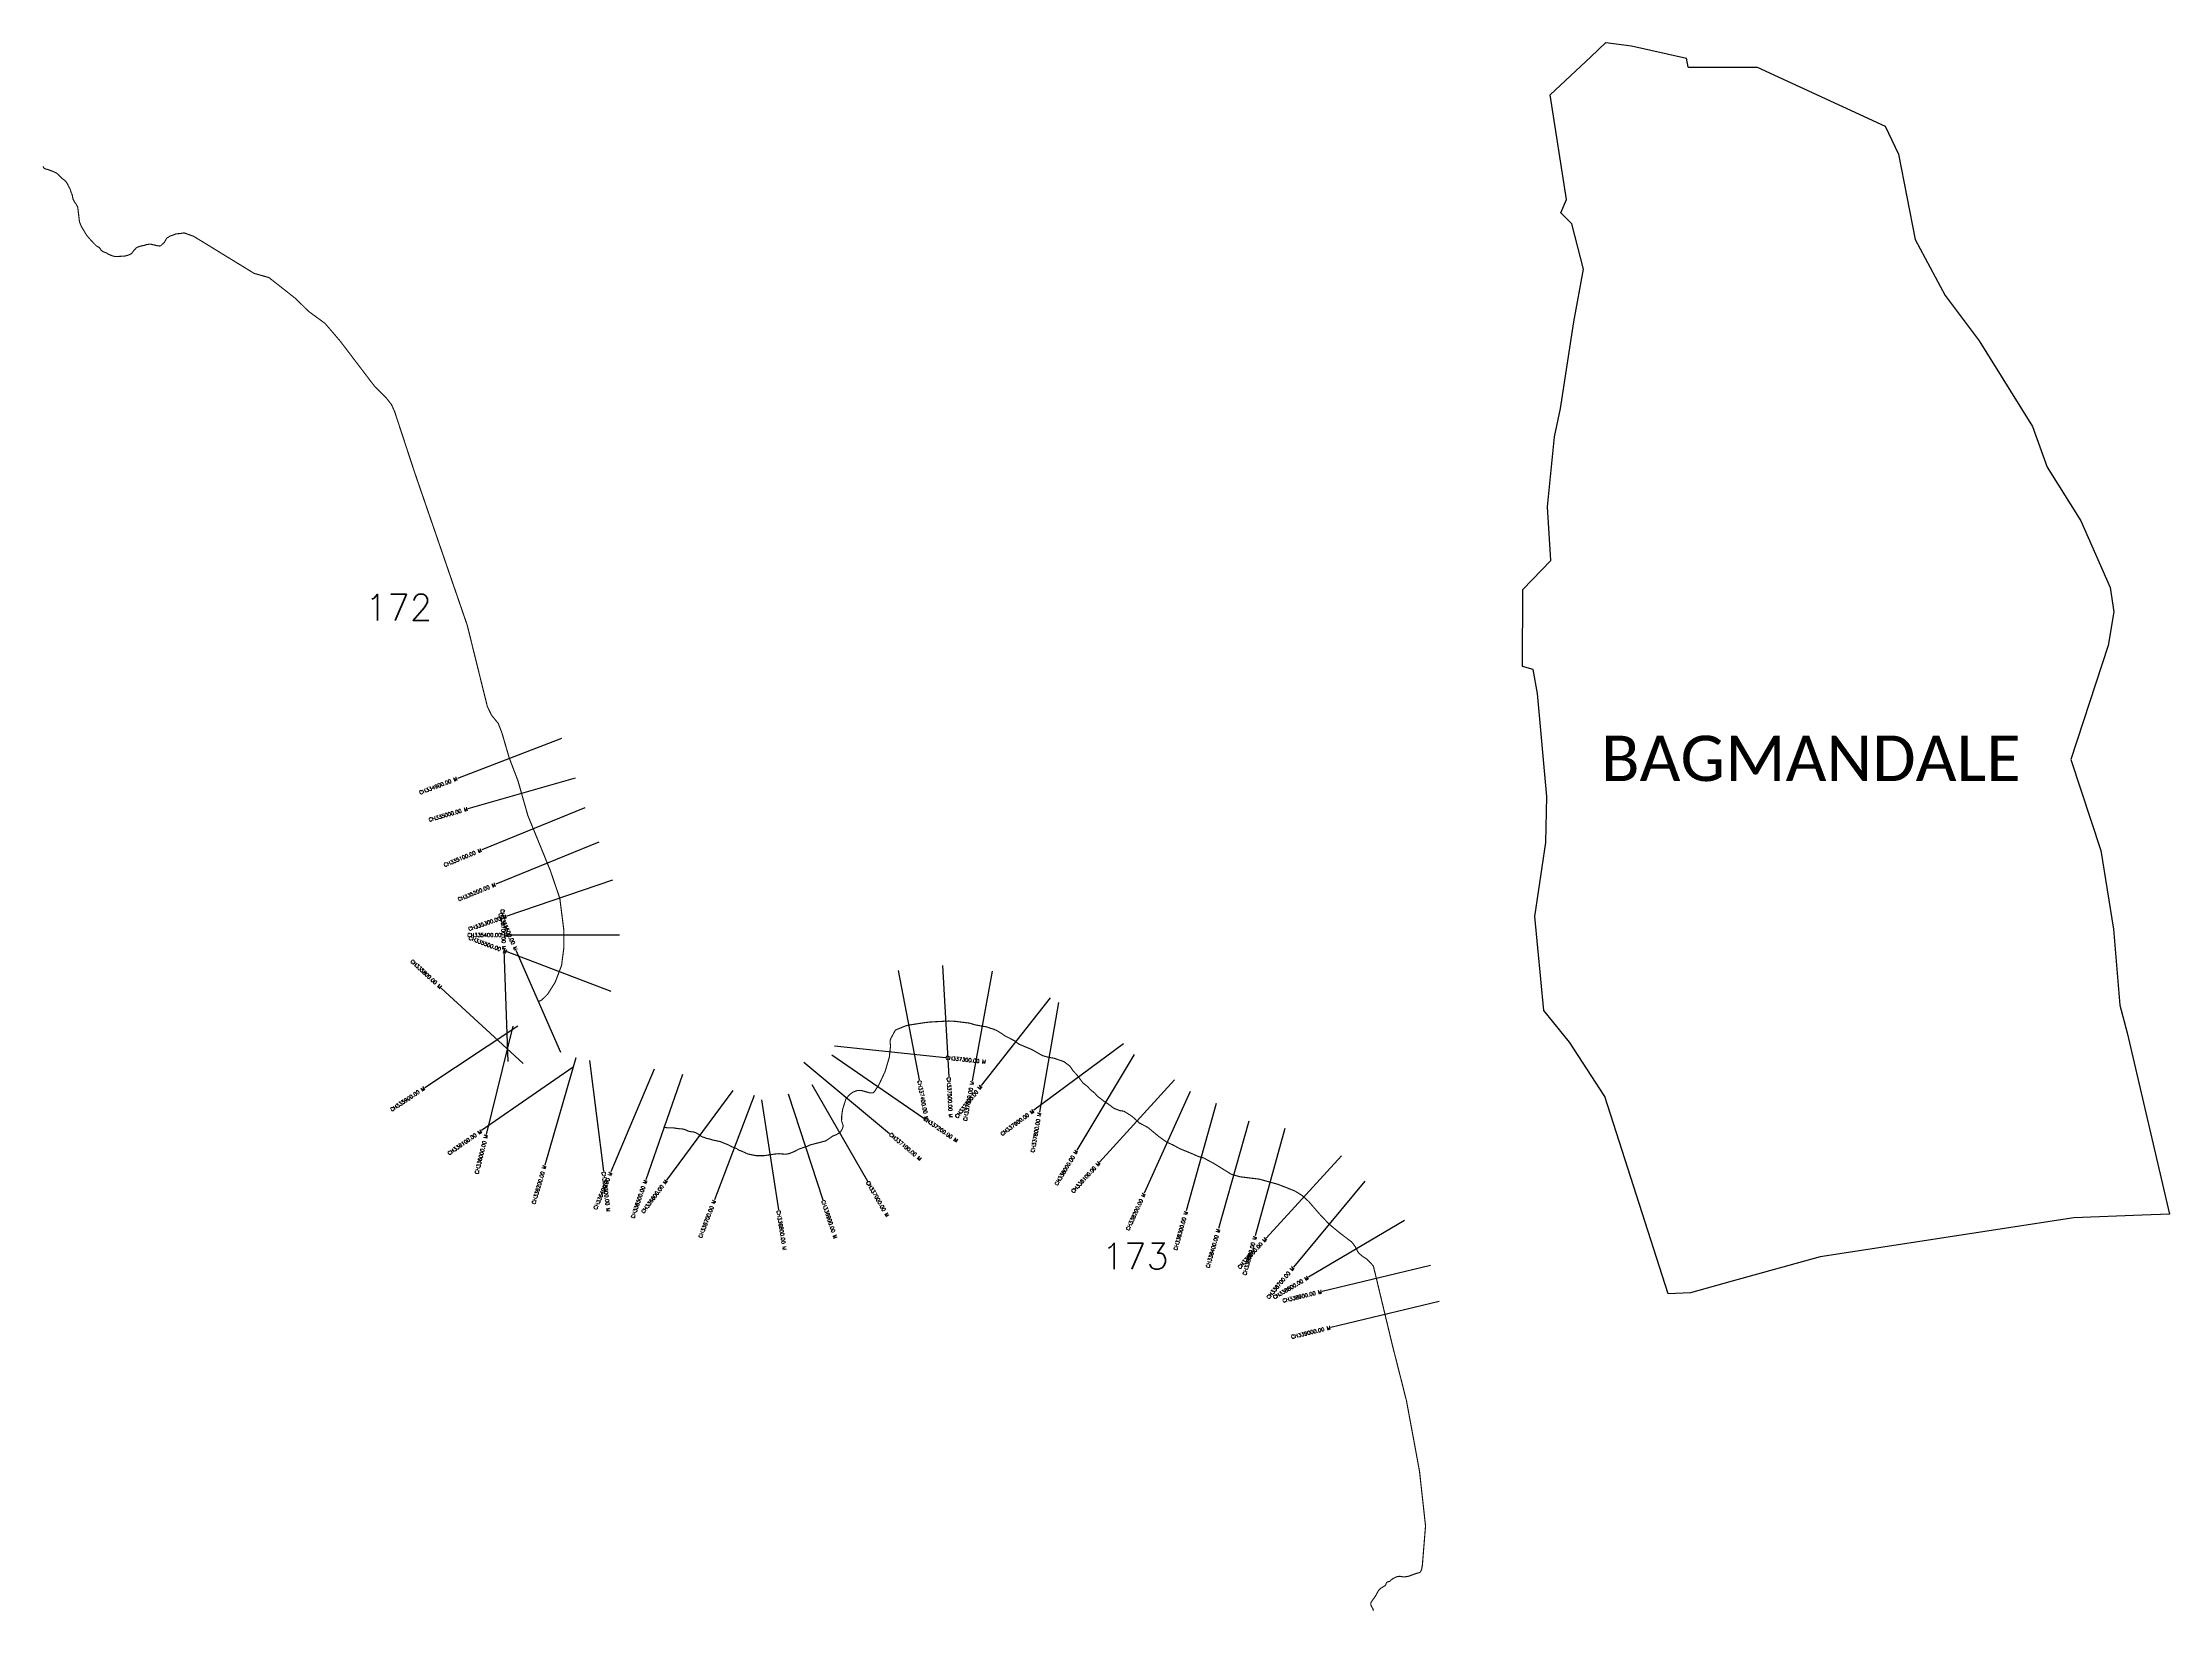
# Model space of a CAD drawing. Header units: metres. Extents: x 289015 to 294739, y 1988877 to 1993098.
import ezdxf
from ezdxf.enums import TextEntityAlignment as Align

# ---------------------------------------------------------------- set-up
doc = ezdxf.new("R2010")
doc.units = ezdxf.units.M
doc.header["$MEASUREMENT"] = 0
for name, color, linetype in [('CS', 134, 'Continuous'), ('CSMark', 6, 'Continuous'), ('NATURALLY PROTECTED', 3, 'Continuous'), ('village', 3, 'Continuous'), ('VILLAGE NAME', 250, 'Continuous')]:
    doc.layers.add(name, color=color, linetype=linetype)
doc.styles.get("Standard").update_dxf_attribs({"font": 'simplex.shx'})

msp = doc.modelspace()

# ---------------------------------------------------------------- linework, layer by layer
at = {"color": 6, "flags": 128}
msp.add_lwpolyline([(293443.9, 1993031.3), (293439.5, 1993055.4)], dxfattribs=at)
at = {"layer": 'CS'}
for p, q in [((290411.5, 1991225.2), (290131.3, 1991118.1)), ((290448.4, 1991118.4), (290159.9, 1991036.1)), ((290474.4, 1991039.2), (290196.7, 1990925.8)), ((290512.3, 1990946.6), (290234.5, 1990833.2)), ((290548.8, 1990844), (290264.8, 1990747.4)), ((290567.8, 1990696.4), (290267.8, 1990696.4)), ((290268.4, 1990356.8), (290257, 1990656.6)), ((290545.6, 1990545), (290265, 1990651)), ((290410.1, 1990380.5), (290289.7, 1990655.3)), ((291437, 1990614.6), (291453.5, 1990315.1)), ((291317.9, 1990601.5), (291374, 1990306.8)), ((291570.7, 1990599.1), (291517, 1990304)), ((290308.8, 1990351.1), (290088, 1990554.1)), ((291726.3, 1990527.9), (291541.1, 1990291.8)), ((291749.1, 1990515.3), (291697.9, 1990219.7)), ((290293.7, 1990451.6), (290043.5, 1990286)), ((290280.3, 1990451.7), (290209, 1990160.3)), ((291146.2, 1990398.6), (291444.5, 1990367)), ((291924, 1990403.5), (291682.8, 1990225.1)), ((290442.9, 1990341.5), (290196.5, 1990170.4)), ((290449.7, 1990366.1), (290366.4, 1990077.9)), ((290487.2, 1990358.7), (290524.4, 1990061)), ((290661.2, 1990335.9), (290544.5, 1990059.5)), ((291064, 1990354.4), (291294.6, 1990162.6)), ((291139, 1990374), (291386.4, 1990204.3)), ((291953.1, 1990375), (291798.6, 1990117.9)), ((290737, 1990321.6), (290638.5, 1990038.2)), ((290872.7, 1990278.7), (290694.4, 1990037.5)), ((291021.5, 1990269.3), (291115.1, 1989984.3)), ((291085, 1990294.5), (291234.7, 1990034.5)), ((292061.6, 1990307.5), (291859.6, 1990085.6)), ((292103.7, 1990275.4), (291979.8, 1990002.2)), ((290930.4, 1990264.5), (290823.4, 1989984.2)), ((290949.4, 1990253.7), (290995.4, 1989957.2)), ((292173.6, 1990243.2), (292092.8, 1989954.3)), ((292261.3, 1990195.5), (292179.9, 1989906.7)), ((292358.5, 1990176.4), (292278.4, 1989887.3)), ((292510.5, 1990102.5), (292307.9, 1989881.3)), ((292573.3, 1990034.2), (292381.5, 1989803.5)), ((292680.3, 1989928.5), (292421.8, 1989776.3)), ((292750.3, 1989807.9), (292458.6, 1989738)), ((292773.7, 1989710.7), (292481.9, 1989640.7))]:
    msp.add_line(p, q, dxfattribs=at)
at = {"layer": 'NATURALLY PROTECTED', "const_width": 3, "flags": 128}
for points in [[(289016.4, 1992764.8), (289017.6, 1992761.3), (289021.5, 1992757.8), (289025, 1992757), (289030.4, 1992755.6), (289035.4, 1992753.7), (289041.4, 1992751.5), (289046.8, 1992749), (289052.7, 1992746.3), (289057.8, 1992741.9), (289061.4, 1992738.2), (289068.7, 1992731.1), (289074.8, 1992726.6), (289079, 1992722), (289081.6, 1992717.9), (289085.1, 1992710.7), (289089, 1992703.8), (289091.1, 1992696.5), (289094.6, 1992688.3), (289096.9, 1992676.5), (289101.4, 1992668.1), (289105.3, 1992663.1), (289109.6, 1992654.7), (289110.8, 1992645.3), (289113.7, 1992620), (289114.8, 1992613.6), (289117.6, 1992607.2), (289119.4, 1992602.8), (289125.7, 1992592.3), (289133.7, 1992578.8), (289143.5, 1992567.6), (289150.3, 1992560.2), (289160, 1992550.3), (289167.2, 1992546.4), (289169.9, 1992543.3), (289172.7, 1992538.6), (289178.4, 1992534.5), (289185.2, 1992532.4), (289192.3, 1992528.1), (289201.9, 1992524), (289209.3, 1992522), (289218.4, 1992522), (289227.1, 1992522.7), (289233.6, 1992522.7), (289243.6, 1992524.9), (289249.8, 1992527.4), (289254.7, 1992530), (289260.6, 1992538.2), (289264.4, 1992541.9), (289266.5, 1992544.7), (289270.7, 1992547.2), (289278.7, 1992549.8), (289289.3, 1992552.2), (289295.3, 1992554.1), (289301.4, 1992555), (289306.6, 1992555), (289315.5, 1992552.9), (289323, 1992551.1), (289329.7, 1992550.2), (289333.1, 1992551), (289335.4, 1992553.2), (289342.9, 1992560.4), (289346.7, 1992566.9), (289349.3, 1992571.5), (289353.8, 1992574), (289358.4, 1992577.1), (289365.8, 1992579.5), (289374, 1992582.8), (289384.9, 1992583.7), (289395.9, 1992585.5), (289421.5, 1992576.3), (289446.1, 1992561.3), (289550.7, 1992497.2), (289584.5, 1992476.5), (289607, 1992470.2), (289624.1, 1992465.4), (289640.6, 1992452.4), (289695.6, 1992409.1), (289731.4, 1992374), (289775, 1992342.1), (289815.8, 1992294.6), (289873.7, 1992218.5), (289909.3, 1992171.8), (289922, 1992159.2), (289939.5, 1992142), (289953.9, 1992123.8), (289962.6, 1992104.3), (290016.6, 1991940.2), (290062.2, 1991807.7), (290088.9, 1991730.3), (290121, 1991637), (290142.6, 1991574.3), (290157.8, 1991530.2), (290175.3, 1991459.5), (290203.1, 1991347.1), (290211.9, 1991311.6), (290223.3, 1991287.9), (290232.5, 1991276.7), (290241.3, 1991266.1), (290251, 1991241.1), (290271.1, 1991172.3), (290294.3, 1991111.8), (290306.5, 1991069), (290320.9, 1991018.3), (290337.4, 1990978), (290360.1, 1990922.4), (290381.6, 1990869.8), (290398.7, 1990819.6), (290407, 1990795.1), (290417.8, 1990709.9), (290417.8, 1990662), (290411.8, 1990615.1), (290394.6, 1990569.7), (290374.1, 1990537.2), (290357.9, 1990521.4), (290349.2, 1990517.6)], [(290685.9, 1990180.6), (290690.8, 1990178.8), (290697.9, 1990177.9), (290705.3, 1990178.1), (290711, 1990178.2), (290718.1, 1990176.9), (290728.7, 1990175.5), (290737.9, 1990174.9), (290743.6, 1990173.2), (290747.4, 1990171.8), (290751.8, 1990169.4), (290757.2, 1990167.9), (290761.2, 1990167.4), (290765.7, 1990167.3), (290773.7, 1990164.6), (290781.2, 1990159.8), (290785.7, 1990156.5), (290790.2, 1990153.5), (290794.4, 1990152.6), (290802.3, 1990149.5), (290810.2, 1990148), (290818.2, 1990145.3), (290828.7, 1990143.1), (290839.9, 1990140.5), (290853.4, 1990135), (290860.8, 1990132), (290868.7, 1990127.5), (290875.8, 1990124.8), (290883.1, 1990122), (290889.1, 1990117.7), (290895, 1990115.8), (290903.9, 1990111.8), (290913.3, 1990107.5), (290924.8, 1990105.2), (290935.3, 1990103.1), (290949.1, 1990103.1), (290958, 1990103.2), (290968.2, 1990104.8), (290975.7, 1990105.9), (290985.1, 1990107.4), (290996.2, 1990108.4), (291006.5, 1990107.5), (291016.2, 1990107.2), (291024.7, 1990108.7), (291031.4, 1990111.5), (291038.7, 1990114.5), (291049.8, 1990120.5), (291061.6, 1990124.6), (291072.4, 1990128.1), (291080.9, 1990132), (291080.9, 1990132), (291096.5, 1990136), (291122.2, 1990142.7), (291132, 1990149.3), (291141.3, 1990155.6), (291151, 1990159.5), (291161.5, 1990165.5), (291167.1, 1990174.5), (291169.8, 1990183.1), (291167.1, 1990191.3), (291165.3, 1990196.7), (291165.5, 1990209.3), (291168.2, 1990228), (291174, 1990246.4), (291177.1, 1990255.8), (291186.3, 1990266.9), (291196.1, 1990274.2), (291207.4, 1990278.3), (291218, 1990278.5), (291228.9, 1990275.4), (291241.2, 1990272.1), (291250, 1990272.1), (291254.7, 1990276.7), (291259.3, 1990284.2), (291265.4, 1990293.1), (291282.7, 1990330.1), (291287.8, 1990347.9), (291293.7, 1990367.4), (291296.4, 1990392.9), (291297.2, 1990396.9), (291296, 1990405.8), (291295.9, 1990412.5), (291297.8, 1990418.2), (291301, 1990424.2), (291306.3, 1990434), (291310.1, 1990440.9), (291326.1, 1990447.5), (291331.7, 1990449.9), (291340.5, 1990453.1), (291350.8, 1990455), (291365.3, 1990457.3), (291383.9, 1990460.2), (291400.1, 1990462.4), (291416, 1990463.3), (291436.3, 1990464.4), (291453.5, 1990465.3), (291470.2, 1990464.5), (291492.4, 1990461.8), (291509.7, 1990459.6), (291524.1, 1990455.1), (291541.3, 1990452), (291556.3, 1990449.3), (291564.6, 1990446.3), (291575.2, 1990443), (291583.5, 1990439.4), (291597.4, 1990430.8), (291603.6, 1990426.1), (291631, 1990412), (291642.5, 1990403), (291676.6, 1990388.9), (291706, 1990372.2), (291721.6, 1990367.8), (291736.9, 1990365.2), (291763.6, 1990356.1), (291779.7, 1990344), (291788.6, 1990331), (291799.2, 1990319.9), (291814.9, 1990298.6), (291826.6, 1990289.6), (291835, 1990280.6), (291846.2, 1990271.6), (291854.4, 1990262.3), (291862.7, 1990256.4), (291873.3, 1990247.9), (291881.3, 1990243.1), (291898.3, 1990230.3), (291914.5, 1990224.2), (291925, 1990222.7), (291946.8, 1990209.1), (291967, 1990190.8), (291989.2, 1990179.2), (292019.7, 1990154), (292040.4, 1990139.4), (292058.1, 1990131.4), (292074.3, 1990122.4), (292110.6, 1990107.5), (292124.1, 1990101.3), (292140, 1990096.9), (292150.7, 1990090.9), (292165.1, 1990083.3), (292185.5, 1990070.8), (292214.5, 1990052.8), (292237.6, 1990046.3), (292289.4, 1990039.9), (292340.3, 1990025.8), (292385.7, 1990007.8), (292398.7, 1989999.7), (292404.7, 1989996), (292422.5, 1989979.7), (292451.9, 1989945.7), (292477.2, 1989919), (292505.4, 1989895.6), (292538.2, 1989870.8), (292546.7, 1989859.7), (292551.1, 1989852.3), (292554, 1989845.2), (292558.8, 1989839.3), (292567.4, 1989832.1), (292578, 1989825.5), (292586.8, 1989816.9), (292596.5, 1989806.1), (292647.6, 1989593.2), (292685.4, 1989444.3), (292720.6, 1989254.1), (292736.8, 1989107), (292728.2, 1989000.4), (292727.2, 1988995.8), (292726.8, 1988992.5), (292725.7, 1988988.8), (292724.4, 1988985.6), (292722.8, 1988983.1), (292719.6, 1988981.2), (292714.2, 1988979.9), (292708.6, 1988978.1), (292703.5, 1988976.2), (292698.3, 1988974.3), (292694.3, 1988972.7), (292689.7, 1988971.4), (292685.7, 1988970.6), (292680.9, 1988970.1), (292675.9, 1988970.1), (292671.3, 1988971), (292668, 1988971.4), (292663.7, 1988971.2), (292660.8, 1988970.6), (292657.4, 1988969.4), (292652.6, 1988967.1), (292648.3, 1988964.7), (292645.7, 1988962.9), (292644.1, 1988961.5), (292642.7, 1988960), (292641.5, 1988958.5), (292639.7, 1988957.6), (292637.3, 1988956.9), (292635.5, 1988956.7), (292633.4, 1988956.1), (292631.9, 1988954.1), (292630.7, 1988951.6), (292630, 1988949.5), (292628.2, 1988946.5), (292625.5, 1988944.7), (292622.9, 1988943.3), (292619.3, 1988941.1), (292615.3, 1988938.7), (292610.6, 1988933.9), (292601.9, 1988918), (292593.6, 1988906.5), (292589.8, 1988900.8), (292589.4, 1988895.2), (292591.4, 1988890.5), (292595.3, 1988884.1), (292595.9, 1988879.2), (292595.6, 1988878.5)]]:
    msp.add_lwpolyline(points, dxfattribs=at)
at = {"layer": 'village', "color": 6}
for points in [[(293443.9, 1993031.3, 0), (293629.6, 1993031.5, 0), (293973.9, 1992872.8, 0), (294009.5, 1992797.4, 0), (294054.1, 1992568.1, 0), (294134.8, 1992417.4, 0), (294226.8, 1992295, 0), (294370.7, 1992064.5, 0), (294409.8, 1991954.9, 0), (294500.1, 1991810.9, 0), (294578.9, 1991631.1, 0), (294589.3, 1991566, 0), (294573.7, 1991475.3, 0), (294473, 1991168.8, 0), (294554.2, 1990923.9, 0), (294588.1, 1990712.4, 0), (294605, 1990508.1, 0), (294624.9, 1990433.2, 0), (294738.8, 1989946.1, 0), (294665.5, 1989943.2, 0), (294481.1, 1989936.1, 0), (293798.8, 1989831.1, 0), (293562.4, 1989765.4, 0), (293450.2, 1989734.1, 0), (293389.7, 1989731.8, 0), (293219.7, 1990262, 0), (293124.3, 1990408.1, 0), (293055.3, 1990493.5, 0), (293031.1, 1990746.2, 0), (293060.2, 1990945.2, 0), (293062.9, 1991069, 0), (293038.5, 1991346.2, 0), (293026.1, 1991410.5, 0), (292998.1, 1991418.9, 0), (292998.3, 1991626.5, 0), (293074.2, 1991704.3, 0), (293064.6, 1991848.7, 0), (293084, 1992037, 0), (293100.4, 1992113.1, 0), (293135.6, 1992346.2, 0), (293161.8, 1992487.8, 0), (293130.6, 1992609.9, 0), (293101.3, 1992639.9, 0), (293116.2, 1992675.3, 0), (293072.2, 1992956.9, 0), (293181.3, 1993059, 0), (293222, 1993097.5, 0), (293222, 1993097.5, 0)], [(293222, 1993097.5, 0), (293291.4, 1993088.5, 0), (293439.5, 1993055.4, 0)]]:
    msp.add_polyline3d(points, dxfattribs=at)

# ---------------------------------------------------------------- texts
at = {"char_height": 70, "attachment_point": 1}
for s, insert in [('172', (289883.3, 1991613.2)), ('173', (291865.6, 1989867.9))]:
    msp.add_mtext_dynamic_manual_height_columns(s, width=95.172, gutter_width=1, heights=[0], dxfattribs=dict(at, insert=insert))
at = {"layer": 'CSMark'}
for s, rotation, p in [('CH334900.00 M', 20.9354, (290130.4, 1991117.7)), ('CH335000.00 M', 15.9094, (290158.9, 1991035.9)), ('CH335100.00 M', 22.219, (290195.8, 1990925.4)), ('CH335200.00 M', 22.219, (290233.6, 1990832.8)), ('CH335300.00 M', 18.7736, (290263.8, 1990747.1)), ('CH335600.00 M', 293.6623, (290289.3, 1990656.2)), ('CH335700.00 M', 272.1791, (290256.9, 1990657.6)), ('CH335400.00 M', 0.0059, (290266.8, 1990696.4)), ('CH335500.00 M', 339.3046, (290264, 1990651.3)), ('CH335800.00 M', 317.4033, (290087.2, 1990554.8)), ('CH335900.00 M', 33.5072, (290042.7, 1990285.5)), ('CH337700.00 M', 51.8878, (291540.5, 1990291)), ('CH337600.00 M', 79.6909, (291516.9, 1990303)), ('CH337900.00 M', 36.4848, (291681.9, 1990224.5)), ('CH337800.00 M', 80.1777, (291697.7, 1990218.7)), ('CH336100.00 M', 34.7771, (290195.6, 1990169.8)), ('CH336000.00 M', 76.2471, (290208.7, 1990159.3)), ('CH338000.00 M', 58.9924, (291798, 1990117)), ('CH336200.00 M', 73.8861, (290366.2, 1990076.9)), ('CH336400.00 M', 67.1062, (290544.1, 1990058.6)), ('CH338100.00 M', 47.6879, (291859, 1990084.9)), ('CH336500.00 M', 70.8147, (290638.1, 1990037.3)), ('CH336600.00 M', 53.5294, (290693.8, 1990036.7)), ('CH336700.00 M', 69.1029, (290823, 1989983.3)), ('CH338200.00 M', 65.5986, (291979.4, 1990001.3)), ('CH338300.00 M', 74.3708, (292092.5, 1989953.4)), ('CH338400.00 M', 74.2559, (292179.6, 1989905.7)), ('CH338600.00 M', 47.5031, (292307.2, 1989880.5)), ('CH338500.00 M', 74.5237, (292278.2, 1989886.3)), ('CH338700.00 M', 50.2672, (292380.9, 1989802.7)), ('CH338800.00 M', 30.4774, (292420.9, 1989775.8)), ('CH338900.00 M', 13.4889, (292457.6, 1989737.7)), ('CH339000.00 M', 13.4889, (292481, 1989640.5))]:
    msp.add_text(s, height=10, rotation=rotation, dxfattribs=at).set_placement(p, align=Align.MIDDLE_RIGHT)
for s, rotation, p in [('CH337300.00 M', 353.9436, (291445.5, 1990366.9)), ('CH337400.00 M', 280.7783, (291374.2, 1990305.8)), ('CH337500.00 M', 273.1586, (291453.5, 1990314.1)), ('CH337100.00 M', 320.2563, (291295.4, 1990161.9)), ('CH337200.00 M', 325.5614, (291387.3, 1990203.8)), ('CH336300.00 M', 277.1209, (290524.5, 1990060)), ('CH336900.00 M', 288.174, (291115.4, 1989983.3)), ('CH337000.00 M', 299.9177, (291235.2, 1990033.7)), ('CH336800.00 M', 278.808, (290995.5, 1989956.2))]:
    msp.add_text(s, height=10, rotation=rotation, dxfattribs=at).set_placement(p, align=Align.MIDDLE_LEFT)
at = {"layer": 'VILLAGE NAME', "insert": (293209.3, 1991232.9), "char_height": 122.1, "attachment_point": 1}
msp.add_mtext_dynamic_manual_height_columns('{\\fCalibri|b0|i0|c0|p34;BAGMANDALE}', width=1528.622, gutter_width=0.814, heights=[0], dxfattribs=at)

doc.saveas('drawing.dxf')
